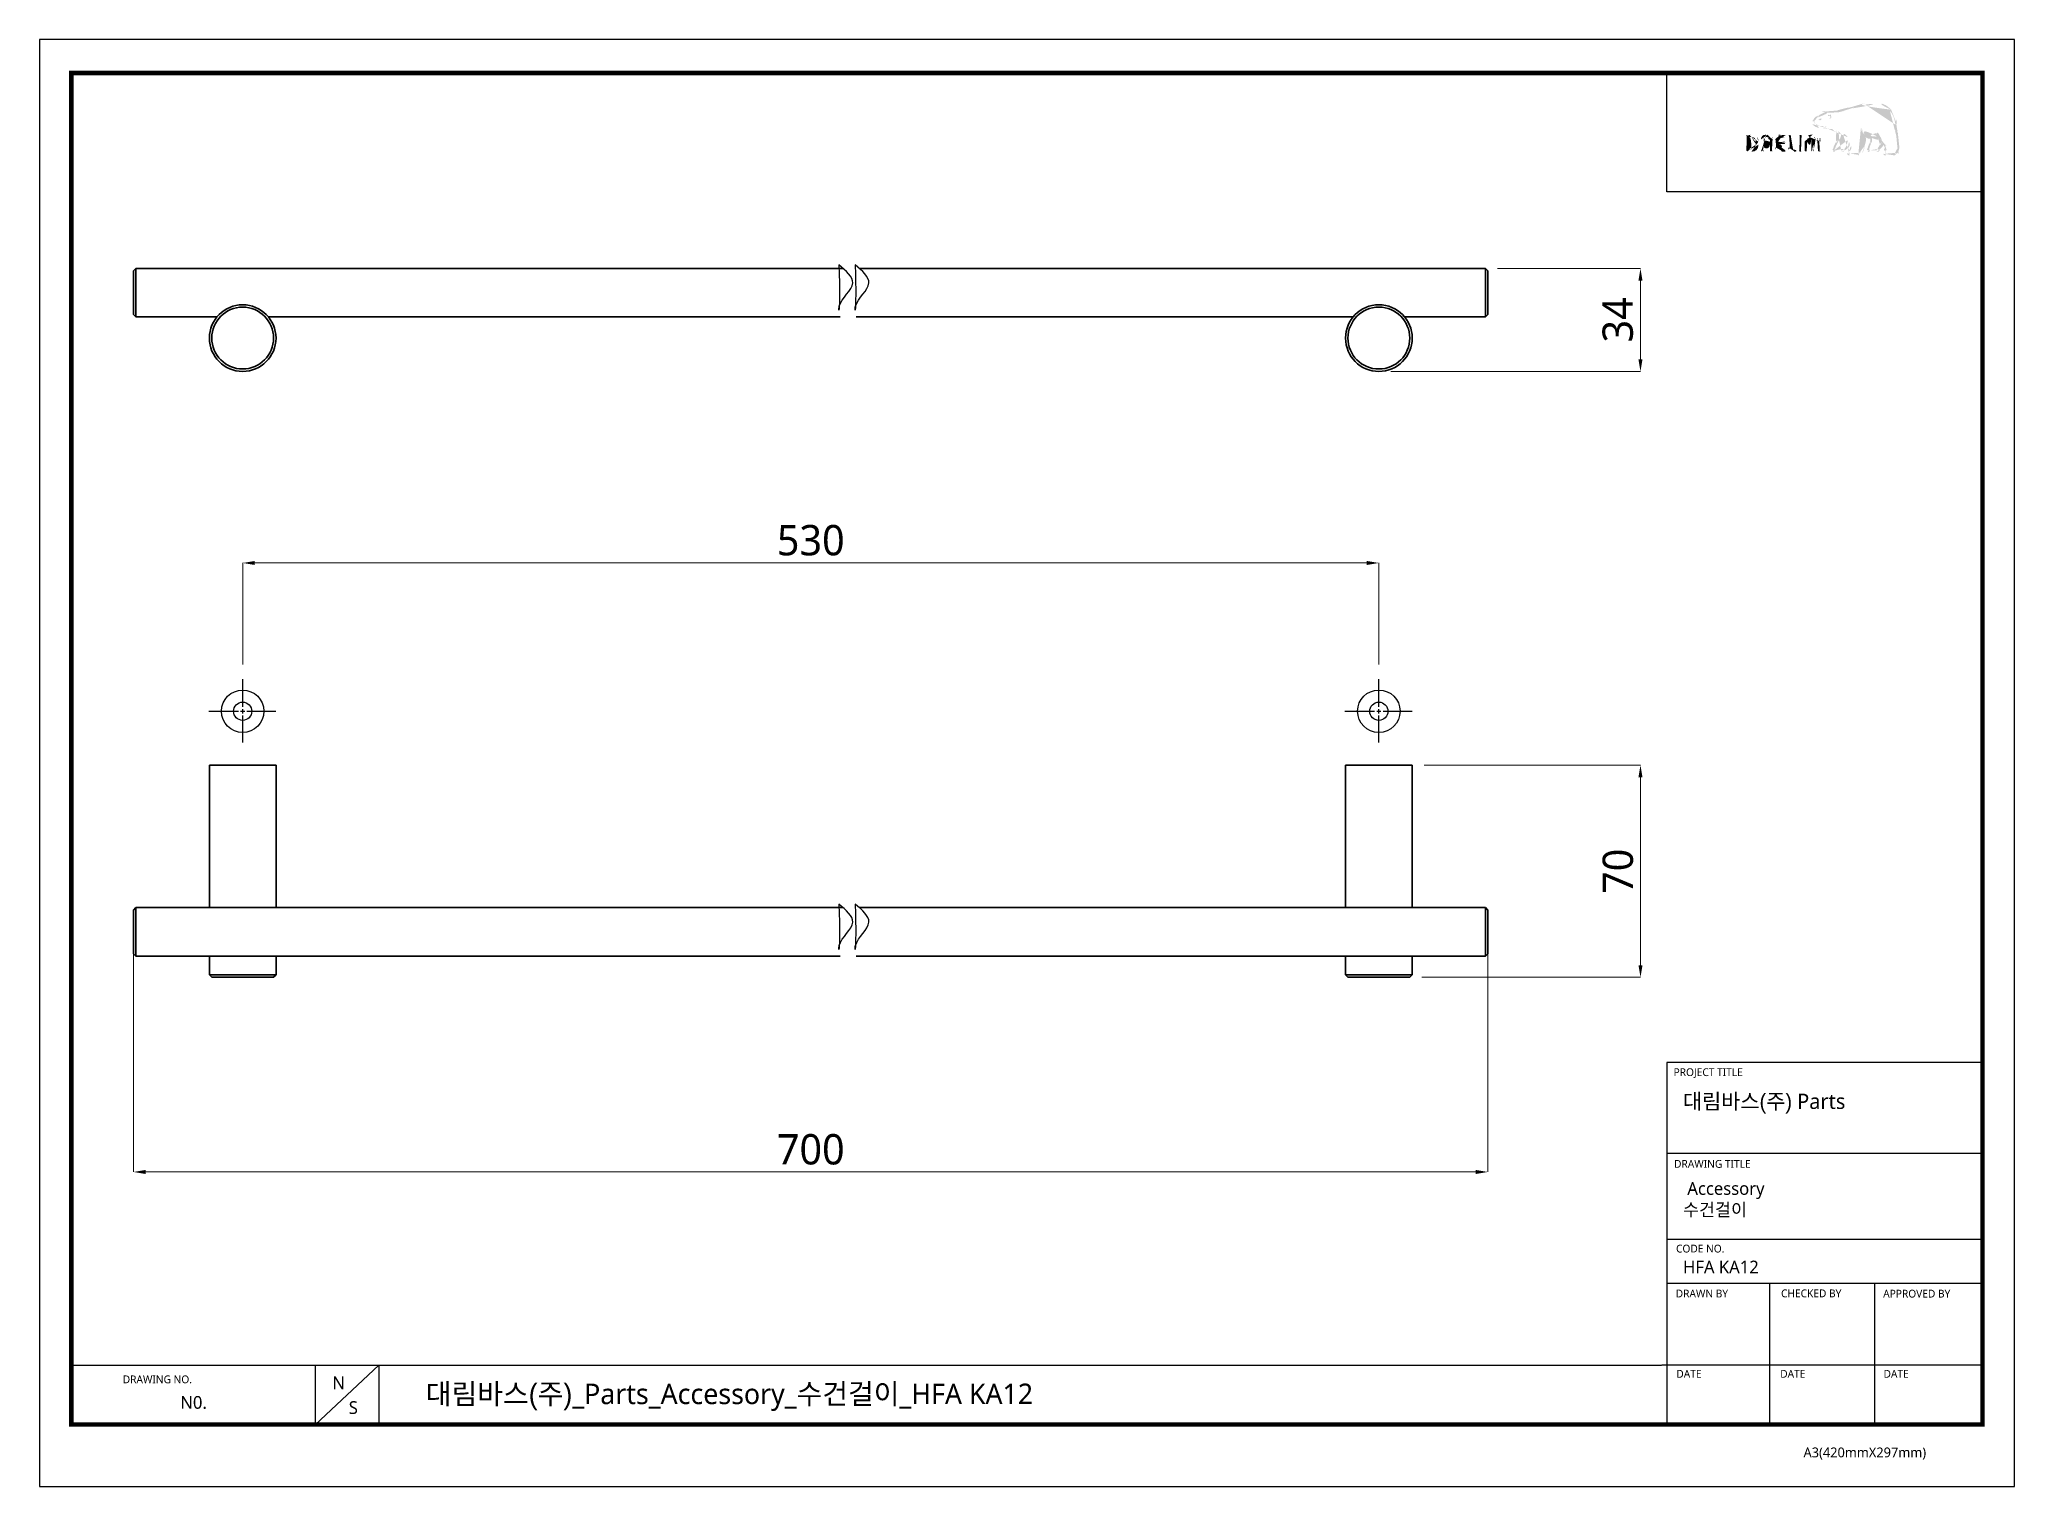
# Model space of a CAD drawing. Extents: x 16296681342 to 16296681993, y -37409618660 to -37409618183.
import ezdxf

# ---------------------------------------------------------------- set-up
doc = ezdxf.new("R2010")
doc.units = 0
doc.header["$LTSCALE"] = 10
doc.header["$MEASUREMENT"] = 0
doc.header["$PDMODE"] = 3
doc.header["$PDSIZE"] = -10
doc.linetypes.add('CENTER2', pattern=[28.575, 19.05, -3.175, 3.175, -3.175])
doc.layers.get('0').update_dxf_attribs({"linetype": 'CONTINUOUS'})
doc.layers.get('DEFPOINTS').update_dxf_attribs({"linetype": 'CONTINUOUS'})
doc.layers.add('1', color=7, linetype='CONTINUOUS')
doc.layers.add('BODY', color=7, linetype='CONTINUOUS')
doc.styles.add('Daelim Dimension', font='NanumGothic.ttf')
doc.dimstyles.new('DEFAULT', dxfattribs={"dimscale": 2, "dimtxt": 2, "dimasz": 2, "dimexe": 0, "dimexo": 2, "dimgap": 1, "dimtad": 1, "dimdec": 1, "dimzin": 9, "dimdsep": 46, "dimtxsty": 'Daelim Dimension', "dimcen": 0.5, "dimclrd": 252, "dimclre": 252, "dimclrt": 3, "dimadec": 1, "dimazin": 0, "dimtfac": 1, "dimtdec": 1, "dimtix": 1, "dimtmove": 0, "dimatfit": 3, "dimfxl": 0, "dimtolj": 1, "dimtzin": 1, "dimlwd": 9, "dimlwe": 9, "dimarcsym": 0})

msp = doc.modelspace()

# ---------------------------------------------------------------- texts
at = {"color": 5, "ltscale": 40, "style": 'Daelim Dimension'}
for s, height, p in [('PROJECT TITLE', 2.56901127, (16296681881.0672, -37409618524.854477)), ('DRAWING TITLE', 2.56901127, (16296681881.231899, -37409618555.09037)), ('CODE NO.', 2.5690113, (16296681881.876141, -37409618583.012352)), ('DRAWN BY', 2.5690113, (16296681881.7754, -37409618597.820747)), ('CHECKED BY', 2.5690113, (16296681916.485571, -37409618597.775177)), ('APPROVED BY', 2.56901127, (16296681950.14896, -37409618597.85817)), ('DRAWING NO.', 2.56901127, (16296681369.88052, -37409618626.119087)), ('DATE', 2.5690113, (16296681881.976061, -37409618624.298737)), ('DATE', 2.5690113, (16296681916.212391, -37409618624.298737)), ('DATE', 2.5690113, (16296681950.267099, -37409618624.298737)), ('A3(420mmX297mm)', 3.24237133, (16296681923.892679, -37409618650.542282))]:
    msp.add_text(s, height=height, dxfattribs=at).set_placement(p)
at = {"attachment_point": 1, "style": 'Daelim Dimension'}
for s, insert, char_height, width in [('{\\fGulim|b0|i0|c129|p50;대림바스(주)} Parts', (16296681884.12291, -37409618530.656311), 5.03600079, 80.93992813), (' Accessory\\P수건걸이', (16296681884.167339, -37409618559.802757), 4.2041236, 70.7511006), ('HFA KA12', (16296681884.167339, -37409618585.69416), 4.2041236, 70.7511006), ('N', (16296681438.968491, -37409618623.862106), 4.204124, 5.86731056), ('N0.', (16296681388.850901, -37409618630.320839), 4.2041236, 26.37394471), ('S', (16296681444.37464, -37409618632.039627), 4.204124, 5.86731056)]:
    msp.add_mtext(s, dxfattribs=dict(at, insert=insert, char_height=char_height, width=width))
at = {"color": 2, "insert": (16296681469.779881, -37409618626.230522), "char_height": 6.75662715, "width": 260.66283526, "attachment_point": 1, "style": 'Daelim Dimension'}
msp.add_mtext('{\\fGulim|b0|i0|c129|p50;대림바스(주)}_Parts_Accessory_{\\fGulim|b0|i0|c129|p50;수건걸이}_HFA KA12', dxfattribs=at)

# ---------------------------------------------------------------- blocks, each defined once
blk = doc.blocks.new('*D116')
at = {"layer": 'BODY', "color": 5, "lineweight": 9, "ltscale": 0.7}
for p, q in [((16296681373.44829, -37409618481.318192), (16296681373.44829, -37409618556.46431)), ((16296681819.874649, -37409618481.318192), (16296681819.874649, -37409618556.46431)), ((16296681377.44829, -37409618556.46431), (16296681815.874649, -37409618556.46431))]:
    blk.add_line(p, q, dxfattribs=at)
at = {"layer": 'BODY', "color": 5, "ltscale": 0.7}
for points in [[(16296681377.44829, -37409618555.797653), (16296681377.44829, -37409618557.130966), (16296681373.44829, -37409618556.46431)], [(16296681815.874649, -37409618555.797653), (16296681815.874649, -37409618557.130966), (16296681819.874649, -37409618556.46431)]]:
    blk.add_solid(points, dxfattribs=at)
at = {"layer": 'DEFPOINTS', "color": 0, "ltscale": 0.7}
for p in [(16296681373.44829, -37409618477.318192), (16296681819.874649, -37409618477.318192), (16296681819.874649, -37409618556.46431)]:
    blk.add_point(p, dxfattribs=at)
at = {"layer": 'BODY', "color": 7, "lineweight": 5, "ltscale": 0.7, "insert": (16296681596.66147, -37409618549.056587), "char_height": 10, "attachment_point": 5, "style": 'Daelim Dimension'}
blk.add_mtext('\\A1;700', dxfattribs=at)
blk = doc.blocks.new('*U118')
at = {"color": 0, "linetype": 'CENTER2'}
for p, q in [((0, 1.4), (0, 10.61)), ((-11.18, 0), (-1.4, 0)), ((1.4, 0), (10.94, 0)), ((0, -10.25), (0, -1.4))]:
    blk.add_line(p, q, dxfattribs=at)
at = {"color": 0, "linetype": 'Continuous'}
for p, q in [((-0.7, 0), (0.7, 0)), ((0, -0.7), (0, 0.7))]:
    blk.add_line(p, q, dxfattribs=at)
blk = doc.blocks.new('*U124')
at = {"color": 0, "linetype": 'CENTER2'}
for p, q in [((0, 1.4), (0, 10.61)), ((-11.18, 0), (-1.4, 0)), ((1.4, 0), (10.94, 0)), ((0, -10.25), (0, -1.4))]:
    blk.add_line(p, q, dxfattribs=at)
at = {"color": 0, "linetype": 'Continuous'}
for p, q in [((-0.7, 0), (0.7, 0)), ((0, -0.7), (0, 0.7))]:
    blk.add_line(p, q, dxfattribs=at)
blk = doc.blocks.new('*D127')
at = {"layer": 'BODY', "color": 5, "lineweight": 9, "ltscale": 0.7}
for p, q in [((16296681409.40794, -37409618389.219116), (16296681409.40794, -37409618355.712791)), ((16296681413.40794, -37409618355.712791), (16296681779.915001, -37409618355.712791)), ((16296681783.915001, -37409618389.219116), (16296681783.915001, -37409618355.712791))]:
    blk.add_line(p, q, dxfattribs=at)
at = {"layer": 'BODY', "color": 5, "ltscale": 0.7}
for points in [[(16296681413.40794, -37409618355.046127), (16296681413.40794, -37409618356.379463), (16296681409.40794, -37409618355.712791)], [(16296681779.915001, -37409618355.046127), (16296681779.915001, -37409618356.379463), (16296681783.915001, -37409618355.712791)]]:
    blk.add_solid(points, dxfattribs=at)
at = {"layer": 'DEFPOINTS', "color": 0, "ltscale": 0.7}
for p in [(16296681783.915001, -37409618355.712791), (16296681409.40794, -37409618393.219116), (16296681783.915001, -37409618393.219116)]:
    blk.add_point(p, dxfattribs=at)
at = {"layer": 'BODY', "color": 7, "lineweight": 5, "ltscale": 0.7, "insert": (16296681596.66147, -37409618348.262154), "char_height": 10, "attachment_point": 5, "style": 'Daelim Dimension'}
blk.add_mtext('\\A1;530', dxfattribs=at)
blk = doc.blocks.new('*D158')
at = {"layer": 'BODY', "color": 5, "lineweight": 9, "ltscale": 0.7}
for p, q in [((16296681823.075609, -37409618258.601952), (16296681870.154261, -37409618258.601952)), ((16296681870.154261, -37409618262.601952), (16296681870.154261, -37409618288.563843)), ((16296681787.91506, -37409618292.563843), (16296681870.154261, -37409618292.563843))]:
    blk.add_line(p, q, dxfattribs=at)
at = {"layer": 'BODY', "color": 5, "ltscale": 0.7}
for points in [[(16296681869.487591, -37409618262.601952), (16296681870.820921, -37409618262.601952), (16296681870.154261, -37409618258.601952)], [(16296681869.487591, -37409618288.563843), (16296681870.820921, -37409618288.563843), (16296681870.154261, -37409618292.563843)]]:
    blk.add_solid(points, dxfattribs=at)
at = {"layer": 'DEFPOINTS', "color": 0, "ltscale": 0.7}
for p in [(16296681819.075609, -37409618258.601952), (16296681783.91506, -37409618292.563843), (16296681870.154261, -37409618292.563843)]:
    blk.add_point(p, dxfattribs=at)
at = {"layer": 'BODY', "color": 7, "lineweight": 5, "ltscale": 0.7, "insert": (16296681862.7036, -37409618275.582893), "char_height": 10, "attachment_point": 5, "rotation": 90, "style": 'Daelim Dimension'}
blk.add_mtext('\\A1;34', dxfattribs=at)
blk = doc.blocks.new('*D159')
at = {"layer": 'BODY', "color": 5, "lineweight": 9, "ltscale": 0.7}
for p, q in [((16296681798.902679, -37409618422.379852), (16296681870.15428, -37409618422.379852)), ((16296681870.15428, -37409618426.379852), (16296681870.15428, -37409618488.301376)), ((16296681798.103571, -37409618492.301376), (16296681870.15428, -37409618492.301376))]:
    blk.add_line(p, q, dxfattribs=at)
at = {"layer": 'BODY', "color": 5, "ltscale": 0.7}
for points in [[(16296681869.487619, -37409618426.379852), (16296681870.82095, -37409618426.379852), (16296681870.15428, -37409618422.379852)], [(16296681869.487619, -37409618488.301376), (16296681870.82095, -37409618488.301376), (16296681870.15428, -37409618492.301376)]]:
    blk.add_solid(points, dxfattribs=at)
at = {"layer": 'DEFPOINTS', "color": 0, "ltscale": 0.7}
for p in [(16296681794.902679, -37409618422.379852), (16296681794.103571, -37409618492.301376), (16296681870.15428, -37409618492.301376)]:
    blk.add_point(p, dxfattribs=at)
at = {"layer": 'BODY', "color": 7, "lineweight": 5, "ltscale": 0.7, "insert": (16296681862.74654, -37409618457.340607), "char_height": 10, "attachment_point": 5, "rotation": 90, "style": 'Daelim Dimension'}
blk.add_mtext('\\A1;70', dxfattribs=at)

# ---------------------------------------------------------------- dimensions: what is measured, and where the dimension line sits
at = {"layer": 'BODY', "lineweight": 5, "ltscale": 0.7}
for base, p1, p2, override, picture, middle in [((16296681870.154261, -37409618292.563843), (16296681819.0756, -37409618258.601936), (16296681783.915051, -37409618292.563828), {"dimtxt": 5, "dimclrd": 5, "dimclre": 5, "dimclrt": 7}, '*D158', (16296681862.7036, -37409618275.582893)), ((16296681870.15428, -37409618492.301376), (16296681794.90267, -37409618422.379837), (16296681794.103571, -37409618492.301369), {"dimtxt": 5, "dimdec": 0, "dimclrd": 5, "dimclre": 5, "dimclrt": 7}, '*D159', (16296681862.74654, -37409618457.340607))]:
    dim = msp.add_linear_dim(base=base, p1=p1, p2=p2, angle=90, dimstyle='DEFAULT', override=override, dxfattribs=at)
    dim.commit()
    dim.dimension.update_dxf_attribs({"geometry": picture, "text_midpoint": middle})
for base, p1, p2, text, picture, middle in [((16296681783.915001, -37409618355.712791), (16296681409.40794, -37409618393.219116), (16296681783.915001, -37409618393.219116), '530', '*D127', (16296681596.66147, -37409618348.262154)), ((16296681819.874649, -37409618556.46431), (16296681373.44829, -37409618477.318192), (16296681819.874649, -37409618477.318192), '700', '*D116', (16296681596.66147, -37409618549.056587))]:
    dim = msp.add_linear_dim(base=base, p1=p1, p2=p2, text=text, dimstyle='DEFAULT', override={"dimtxt": 5, "dimclrd": 5, "dimclre": 5, "dimclrt": 7}, dxfattribs=at)
    dim.commit()
    dim.dimension.update_dxf_attribs({"geometry": picture, "text_midpoint": middle})

# ---------------------------------------------------------------- hatches: boundary and pattern name
h = msp.add_hatch(color=5)
edge = h.paths.add_edge_path()
edge.add_spline(control_points=[(16296681952.785709, -37409618206.295441), (16296681950.448481, -37409618203.674767), (16296681946.808861, -37409618203.64798), (16296681944.16239, -37409618204.084106)], knot_values=[4, 4, 4, 4, 5, 5, 5, 5], degree=3, periodic=0)
edge.add_spline(control_points=[(16296681944.16239, -37409618204.084106), (16296681942.5527, -37409618204.350754), (16296681940.992571, -37409618204.884003), (16296681939.487949, -37409618205.393463)], knot_values=[5, 5, 5, 5, 6, 6, 6, 6], degree=3, periodic=0)
edge.add_spline(control_points=[(16296681939.487949, -37409618205.393463), (16296681938.23708, -37409618205.823624), (16296681936.93268, -37409618206.268677), (16296681935.630251, -37409618206.552147)], knot_values=[6, 6, 6, 6, 7, 7, 7, 7], degree=3, periodic=0)
edge.add_spline(control_points=[(16296681935.630251, -37409618206.552147), (16296681934.728279, -37409618206.742462), (16296681933.588421, -37409618206.747398), (16296681932.587311, -37409618206.752373)], knot_values=[7, 7, 7, 7, 8, 8, 8, 8], degree=3, periodic=0)
edge.add_spline(control_points=[(16296681932.587311, -37409618206.752373), (16296681932.587299, -37409618206.752373), (16296681931.629829, -37409618206.768227), (16296681931.629829, -37409618206.768227)], knot_values=[8.00001, 8.00001, 8.00001, 8.00001, 9, 9, 9, 9], degree=3, periodic=0)
edge.add_spline(control_points=[(16296681931.629829, -37409618206.768227), (16296681929.74658, -37409618206.813858), (16296681928.458031, -37409618207.465042), (16296681927.81772, -37409618208.703018)], knot_values=[9, 9, 9, 9, 10, 10, 10, 10], degree=3, periodic=0)
edge.add_spline(control_points=[(16296681927.81772, -37409618208.703018), (16296681927.81772, -37409618208.703018), (16296681927.786011, -37409618208.757538), (16296681927.786011, -37409618208.757538)], knot_values=[10.00001, 10.00001, 10.00001, 10.00001, 11, 11, 11, 11], degree=3, periodic=0)
edge.add_spline(control_points=[(16296681927.786011, -37409618208.757538), (16296681927.68095, -37409618208.936951), (16296681927.542179, -37409618209.093536), (16296681927.377649, -37409618209.246201)], knot_values=[11, 11, 11, 11, 12, 12, 12, 12], degree=3, periodic=0)
edge.add_spline(control_points=[(16296681927.377649, -37409618209.246201), (16296681927.205179, -37409618209.416687), (16296681927.02874, -37409618209.591133), (16296681926.90584, -37409618209.814148)], knot_values=[12, 12, 12, 12, 13, 13, 13, 13], degree=3, periodic=0)
edge.add_spline(control_points=[(16296681926.90584, -37409618209.814148), (16296681926.66201, -37409618210.237373), (16296681926.6402, -37409618210.666573), (16296681926.844391, -37409618211.058121)], knot_values=[13, 13, 13, 13, 14, 14, 14, 14], degree=3, periodic=0)
edge.add_spline(control_points=[(16296681926.844391, -37409618211.058121), (16296681927.2488, -37409618211.815369), (16296681928.386669, -37409618212.219757), (16296681929.06662, -37409618212.270317), (16296681929.06662, -37409618212.270317), (16296681930.07962, -37409618212.331757), (16296681930.07962, -37409618212.331757)], knot_values=[14, 14, 14, 14, 15, 15, 15, 16, 16, 16, 16], degree=3, periodic=0)
edge.add_spline(control_points=[(16296681930.07962, -37409618212.331757), (16296681931.15407, -37409618212.396202), (16296681932.49612, -37409618212.472504), (16296681933.291059, -37409618212.61525)], knot_values=[16, 16, 16, 16, 17, 17, 17, 17], degree=3, periodic=0)
edge.add_spline(control_points=[(16296681933.291059, -37409618212.61525), (16296681933.79656, -37409618212.705429), (16296681934.282249, -37409618212.862038), (16296681934.734221, -37409618213.067207)], knot_values=[17, 17, 17, 17, 18, 18, 18, 18], degree=3, periodic=0)
edge.add_spline(control_points=[(16296681934.734221, -37409618213.067207), (16296681934.758011, -37409618213.116814), (16296681935.158449, -37409618214.587723), (16296681935.07321, -37409618216.210289)], knot_values=[18, 18, 18, 18, 19, 19, 19, 19], degree=3, periodic=0)
edge.add_spline(control_points=[(16296681935.07321, -37409618216.210289), (16296681935.00581, -37409618217.690117), (16296681934.34964, -37409618218.202553), (16296681933.88776, -37409618218.580223)], knot_values=[19, 19, 19, 19, 20, 20, 20, 20], degree=3, periodic=0)
edge.add_spline(control_points=[(16296681933.88776, -37409618218.580223), (16296681933.881809, -37409618218.587143), (16296681933.42585, -37409618218.940018), (16296681933.39612, -37409618219.380096)], knot_values=[20, 20, 20, 20, 21, 21, 21, 21], degree=3, periodic=0)
edge.add_spline(control_points=[(16296681933.39612, -37409618219.380096), (16296681933.37233, -37409618219.615997), (16296681933.43577, -37409618219.830101), (16296681933.578501, -37409618219.977783)], knot_values=[21, 21, 21, 21, 22, 22, 22, 22], degree=3, periodic=0)
edge.add_spline(control_points=[(16296681933.578501, -37409618219.977783), (16296681933.735109, -37409618220.149246), (16296681933.967039, -37409618220.22953), (16296681934.272329, -37409618220.22953), (16296681934.272329, -37409618220.22953), (16296681936.314171, -37409618220.22953), (16296681936.314171, -37409618220.22953)], knot_values=[22, 22, 22, 22, 23, 23, 23, 24, 24, 24, 24], degree=3, periodic=0)
edge.add_spline(control_points=[(16296681936.314171, -37409618220.22953), (16296681937.989281, -37409618220.22953), (16296681938.698971, -37409618218.273933), (16296681938.875401, -37409618216.908073)], knot_values=[24, 24, 24, 24, 25, 25, 25, 25], degree=3, periodic=0)
edge.add_spline(control_points=[(16296681938.875401, -37409618216.908073), (16296681939.370991, -37409618217.886398), (16296681939.359091, -37409618218.991547), (16296681938.73069, -37409618219.69133)], knot_values=[25, 25, 25, 25, 26, 26, 26, 26], degree=3, periodic=0)
edge.add_spline(control_points=[(16296681938.73069, -37409618219.69133), (16296681938.730671, -37409618219.69133), (16296681938.185539, -37409618220.196831), (16296681938.24699, -37409618220.681511)], knot_values=[26.00001, 26.00001, 26.00001, 26.00001, 27, 27, 27, 27], degree=3, periodic=0)
edge.add_spline(control_points=[(16296681938.24699, -37409618220.681511), (16296681938.298531, -37409618221.192978), (16296681938.722759, -37409618221.396156), (16296681939.06571, -37409618221.396156), (16296681939.06571, -37409618221.396156), (16296681941.97781, -37409618221.396156), (16296681941.97781, -37409618221.396156)], knot_values=[27, 27, 27, 27, 28, 28, 28, 29, 29, 29, 29], degree=3, periodic=0)
edge.add_spline(control_points=[(16296681941.97781, -37409618221.396156), (16296681942.49124, -37409618221.396156), (16296681942.899611, -37409618221.162239), (16296681943.1712, -37409618220.717194)], knot_values=[29, 29, 29, 29, 30, 30, 30, 30], degree=3, periodic=0)
edge.add_spline(control_points=[(16296681943.1712, -37409618220.717194), (16296681944.36063, -37409618218.759628), (16296681944.42009, -37409618216.829773), (16296681944.16239, -37409618215.32811)], knot_values=[30, 30, 30, 30, 31, 31, 31, 31], degree=3, periodic=0)
edge.add_spline(control_points=[(16296681944.16239, -37409618215.32811), (16296681944.515249, -37409618215.399483), (16296681945.109961, -37409618215.508499), (16296681945.833521, -37409618215.586807)], knot_values=[31, 31, 31, 31, 32, 32, 32, 32], degree=3, periodic=0)
edge.add_spline(control_points=[(16296681945.833521, -37409618215.586807), (16296681945.87912, -37409618215.793983), (16296681945.9604, -37409618216.248962), (16296681945.9604, -37409618216.248962)], knot_values=[32, 32, 32, 32, 33, 33, 33, 33], degree=3, periodic=0)
edge.add_spline(control_points=[(16296681945.9604, -37409618216.248962), (16296681945.97625, -37409618216.424377), (16296681945.97625, -37409618216.580002), (16296681945.97625, -37409618216.726707)], knot_values=[33, 33, 33, 33, 34, 34, 34, 34], degree=3, periodic=0)
edge.add_spline(control_points=[(16296681945.97625, -37409618216.726707), (16296681945.97625, -37409618217.855659), (16296681945.4767, -37409618218.3433), (16296681945.1952, -37409618218.618874)], knot_values=[34, 34, 34, 34, 35, 35, 35, 35], degree=3, periodic=0)
edge.add_spline(control_points=[(16296681945.1952, -37409618218.618874), (16296681945.18528, -37409618218.620827), (16296681944.804661, -37409618219.008392), (16296681944.761061, -37409618219.334511)], knot_values=[35, 35, 35, 35, 36, 36, 36, 36], degree=3, periodic=0)
edge.add_spline(control_points=[(16296681944.761061, -37409618219.334511), (16296681944.761061, -37409618219.334511), (16296681944.67979, -37409618219.672508), (16296681944.971201, -37409618219.969849)], knot_values=[36.00001, 36.00001, 36.00001, 36.00001, 37, 37, 37, 37], degree=3, periodic=0)
edge.add_spline(control_points=[(16296681944.971201, -37409618219.969849), (16296681945.133739, -37409618220.139328), (16296681945.39344, -37409618220.22953), (16296681945.736389, -37409618220.22953), (16296681945.736389, -37409618220.22953), (16296681947.99432, -37409618220.22953), (16296681947.99432, -37409618220.22953)], knot_values=[37, 37, 37, 37, 38, 38, 38, 39, 39, 39, 39], degree=3, periodic=0)
edge.add_spline(control_points=[(16296681947.99432, -37409618220.22953), (16296681949.439461, -37409618220.22953), (16296681949.883499, -37409618218.444397), (16296681950.026239, -37409618217.52655)], knot_values=[39, 39, 39, 39, 40, 40, 40, 40], degree=3, periodic=0)
edge.add_spline(control_points=[(16296681950.026239, -37409618217.52655), (16296681950.285931, -37409618217.852669), (16296681950.577339, -37409618218.243187), (16296681950.753771, -37409618218.618874)], knot_values=[40, 40, 40, 40, 41, 41, 41, 41], degree=3, periodic=0)
edge.add_spline(control_points=[(16296681950.753771, -37409618218.618874), (16296681950.872709, -37409618218.872566), (16296681950.89253, -37409618219.15609), (16296681950.80135, -37409618219.422722)], knot_values=[41, 41, 41, 41, 42, 42, 42, 42], degree=3, periodic=0)
edge.add_spline(control_points=[(16296681950.80135, -37409618219.422722), (16296681950.65465, -37409618219.901443), (16296681950.04805, -37409618220.244423), (16296681950.172951, -37409618220.819298)], knot_values=[42, 42, 42, 42, 43, 43, 43, 43], degree=3, periodic=0)
edge.add_spline(control_points=[(16296681950.172951, -37409618220.819298), (16296681950.278009, -37409618221.26236), (16296681950.648701, -37409618221.396156), (16296681951.033291, -37409618221.396156), (16296681951.033291, -37409618221.396156), (16296681953.93152, -37409618221.396156), (16296681953.93152, -37409618221.396156)], knot_values=[43, 43, 43, 43, 44, 44, 44, 45, 45, 45, 45], degree=3, periodic=0)
edge.add_spline(control_points=[(16296681953.93152, -37409618221.396156), (16296681953.955311, -37409618221.396156), (16296681954.536131, -37409618221.403107), (16296681955.00001, -37409618220.907509)], knot_values=[45, 45, 45, 45, 46, 46, 46, 46], degree=3, periodic=0)
edge.add_spline(control_points=[(16296681955.00001, -37409618220.907509), (16296681955.436131, -37409618220.438667), (16296681955.60265, -37409618219.741867), (16296681955.50354, -37409618218.770508)], knot_values=[46, 46, 46, 46, 47, 47, 47, 47], degree=3, periodic=0)
edge.add_spline(control_points=[(16296681955.50354, -37409618218.770508), (16296681955.50354, -37409618218.770508), (16296681955.06543, -37409618214.977219), (16296681955.06543, -37409618214.977219)], knot_values=[0, 0, 0, 0, 1, 1, 1, 1], degree=3, periodic=0)
edge.add_spline(control_points=[(16296681955.06543, -37409618214.977219), (16296681954.90486, -37409618213.876038), (16296681954.879089, -37409618213.283287), (16296681954.85133, -37409618212.698486), (16296681954.85133, -37409618212.698486), (16296681954.746269, -37409618211.201797), (16296681954.746269, -37409618211.201797)], knot_values=[1, 1, 1, 1, 2, 2, 2, 3, 3, 3, 3], degree=3, periodic=0)
edge.add_spline(control_points=[(16296681954.746269, -37409618211.201797), (16296681954.52622, -37409618209.157997), (16296681953.862129, -37409618207.505676), (16296681952.785709, -37409618206.295441)], knot_values=[3, 3, 3, 3, 4, 4, 4, 4], degree=3, periodic=0)
edge = h.paths.add_edge_path(flags=16)
edge.add_spline(control_points=[(16296681935.74921, -37409618207.092361), (16296681937.089279, -37409618206.80394), (16296681938.403589, -37409618206.353897), (16296681939.67033, -37409618205.921791)], knot_values=[31, 31, 31, 31, 32, 32, 32, 32], degree=3, periodic=0)
edge.add_spline(control_points=[(16296681939.67033, -37409618205.921791), (16296681941.149179, -37409618205.414284), (16296681942.6875, -37409618204.890938), (16296681944.25754, -37409618204.627258)], knot_values=[32, 32, 32, 32, 33, 33, 33, 33], degree=3, periodic=0)
edge.add_spline(control_points=[(16296681944.25754, -37409618204.627258), (16296681946.76523, -37409618204.21492), (16296681950.202669, -37409618204.238724), (16296681952.361469, -37409618206.664146)], knot_values=[33, 33, 33, 33, 34, 34, 34, 34], degree=3, periodic=0)
edge.add_spline(control_points=[(16296681952.361469, -37409618206.664146), (16296681953.362579, -37409618207.787163), (16296681953.98107, -37409618209.335403), (16296681954.18922, -37409618211.260307), (16296681954.18922, -37409618211.260307), (16296681954.294279, -37409618212.725258), (16296681954.294279, -37409618212.725258)], knot_values=[34, 34, 34, 34, 35, 35, 35, 36, 36, 36, 36], degree=3, periodic=0)
edge.add_spline(control_points=[(16296681954.294279, -37409618212.725258), (16296681954.322041, -37409618213.316994), (16296681954.35574, -37409618213.928543), (16296681954.51235, -37409618215.05162), (16296681954.51235, -37409618215.05162), (16296681954.94648, -37409618218.832962), (16296681954.94648, -37409618218.832962)], knot_values=[36, 36, 36, 36, 37, 37, 37, 38, 38, 38, 38], degree=3, periodic=0)
edge.add_spline(control_points=[(16296681954.94648, -37409618218.832962), (16296681955.02182, -37409618219.617981), (16296681954.898911, -37409618220.179993), (16296681954.599581, -37409618220.519958)], knot_values=[38, 38, 38, 38, 39, 39, 39, 39], degree=3, periodic=0)
edge.add_spline(control_points=[(16296681954.599581, -37409618220.519958), (16296681954.314119, -37409618220.839104), (16296681953.955311, -37409618220.843086), (16296681953.93152, -37409618220.843086), (16296681953.93152, -37409618220.843086), (16296681951.08284, -37409618220.843086), (16296681951.08284, -37409618220.843086)], knot_values=[0, 0, 0, 0, 1, 1, 1, 2, 2, 2, 2], degree=3, periodic=0)
edge.add_spline(control_points=[(16296681951.08284, -37409618220.843086), (16296681950.90641, -37409618220.843086), (16296681950.77162, -37409618220.767754), (16296681950.77162, -37409618220.56356)], knot_values=[2, 2, 2, 2, 3, 3, 3, 3], degree=3, periodic=0)
edge.add_spline(control_points=[(16296681950.77162, -37409618220.56356), (16296681950.77162, -37409618220.265213), (16296681951.152229, -37409618220.020401), (16296681951.296949, -37409618219.636787)], knot_values=[3, 3, 3, 3, 4, 4, 4, 4], degree=3, periodic=0)
edge.add_spline(control_points=[(16296681951.296949, -37409618219.636787), (16296681951.45752, -37409618219.225471), (16296681951.439671, -37409618218.777428), (16296681951.257299, -37409618218.378998)], knot_values=[4, 4, 4, 4, 5, 5, 5, 5], degree=3, periodic=0)
edge.add_spline(control_points=[(16296681951.257299, -37409618218.378998), (16296681950.91633, -37409618217.664337), (16296681950.41082, -37409618217.098373), (16296681949.925131, -37409618216.551239)], knot_values=[5, 5, 5, 5, 6, 6, 6, 6], degree=3, periodic=0)
edge.add_spline(control_points=[(16296681949.925131, -37409618216.551239), (16296681949.23131, -37409618215.775146), (16296681948.49189, -37409618215.029762), (16296681948.444309, -37409618213.962273)], knot_values=[6, 6, 6, 6, 7, 7, 7, 7], degree=3, periodic=0)
edge.add_spline(control_points=[(16296681948.444309, -37409618213.962273), (16296681948.430429, -37409618213.809647), (16296681948.365009, -37409618213.659927), (16296681948.20841, -37409618213.664932)], knot_values=[7, 7, 7, 7, 8, 8, 8, 8], degree=3, periodic=0)
edge.add_spline(control_points=[(16296681948.20841, -37409618213.664932), (16296681948.059731, -37409618213.671837), (16296681947.95467, -37409618213.809647), (16296681947.960609, -37409618214.006866)], knot_values=[8, 8, 8, 8, 9, 9, 9, 9], degree=3, periodic=0)
edge.add_spline(control_points=[(16296681947.960609, -37409618214.006866), (16296681947.99432, -37409618214.414238), (16296681948.10136, -37409618214.784943), (16296681948.24012, -37409618215.120949)], knot_values=[9, 9, 9, 9, 10, 10, 10, 10], degree=3, periodic=0)
edge.add_spline(control_points=[(16296681948.24012, -37409618215.120949), (16296681946.364799, -37409618215.202217), (16296681944.48155, -37409618214.830544), (16296681944.02957, -37409618214.737381)], knot_values=[10, 10, 10, 10, 11, 11, 11, 11], degree=3, periodic=0)
edge.add_spline(control_points=[(16296681944.02957, -37409618214.737381), (16296681943.700491, -37409618213.393303), (16296681943.1593, -37409618212.524063), (16296681943.15336, -37409618212.505241)], knot_values=[11, 11, 11, 11, 12, 12, 12, 12], degree=3, periodic=0)
edge.add_spline(control_points=[(16296681943.15336, -37409618212.505241), (16296681943.068119, -37409618212.369453), (16296681942.925381, -37409618212.324837), (16296681942.82032, -37409618212.389252)], knot_values=[12, 12, 12, 12, 13, 13, 13, 13], degree=3, periodic=0)
edge.add_spline(control_points=[(16296681942.82032, -37409618212.389252), (16296681942.709311, -37409618212.455658), (16296681942.6875, -37409618212.61525), (16296681942.76878, -37409618212.746094)], knot_values=[13, 13, 13, 13, 14, 14, 14, 14], degree=3, periodic=0)
edge.add_spline(control_points=[(16296681942.76878, -37409618212.746094), (16296681942.790581, -37409618212.784729), (16296681945.02273, -37409618216.580002), (16296681942.695431, -37409618220.436691)], knot_values=[14, 14, 14, 14, 15, 15, 15, 15], degree=3, periodic=0)
edge.add_spline(control_points=[(16296681942.695431, -37409618220.436691), (16296681942.530899, -37409618220.713226), (16296681942.29697, -37409618220.843086), (16296681941.97781, -37409618220.843086), (16296681941.97781, -37409618220.843086), (16296681939.07958, -37409618220.843086), (16296681939.07958, -37409618220.843086)], knot_values=[15, 15, 15, 15, 16, 16, 16, 17, 17, 17, 17], degree=3, periodic=0)
edge.add_spline(control_points=[(16296681939.07958, -37409618220.843086), (16296681938.960649, -37409618220.843086), (16296681938.78421, -37409618220.757843), (16296681938.78421, -37409618220.562576)], knot_values=[17, 17, 17, 17, 18, 18, 18, 18], degree=3, periodic=0)
edge.add_spline(control_points=[(16296681938.78421, -37409618220.562576), (16296681938.78421, -37409618220.360367), (16296681939.063721, -37409618220.062988), (16296681939.063721, -37409618220.062988)], knot_values=[18, 18, 18, 18, 19, 19, 19, 19], degree=3, periodic=0)
edge.add_spline(control_points=[(16296681939.063721, -37409618220.062988), (16296681940.227381, -37409618218.759628), (16296681939.640591, -37409618216.731628), (16296681938.51659, -37409618215.389572)], knot_values=[19, 19, 19, 19, 20, 20, 20, 20], degree=3, periodic=0)
edge.add_spline(control_points=[(16296681938.51659, -37409618215.389572), (16296681937.42827, -37409618214.095093), (16296681935.654039, -37409618212.467537), (16296681933.386209, -37409618212.063179)], knot_values=[20, 20, 20, 20, 21, 21, 21, 21], degree=3, periodic=0)
edge.add_spline(control_points=[(16296681933.386209, -37409618212.063179), (16296681932.56749, -37409618211.920418), (16296681931.203621, -37409618211.839127), (16296681930.107361, -37409618211.777687), (16296681930.107361, -37409618211.777687), (16296681929.10825, -37409618211.7202), (16296681929.10825, -37409618211.7202)], knot_values=[21, 21, 21, 21, 22, 22, 22, 23, 23, 23, 23], degree=3, periodic=0)
edge.add_spline(control_points=[(16296681929.10825, -37409618211.7202), (16296681928.55121, -37409618211.675613), (16296681927.633369, -37409618211.336647), (16296681927.341961, -37409618210.801353)], knot_values=[23, 23, 23, 23, 24, 24, 24, 24], degree=3, periodic=0)
edge.add_spline(control_points=[(16296681927.341961, -37409618210.801353), (16296681927.219049, -37409618210.578346), (16296681927.234909, -37409618210.344452), (16296681927.395491, -37409618210.094688)], knot_values=[24, 24, 24, 24, 25, 25, 25, 25], degree=3, periodic=0)
edge.add_spline(control_points=[(16296681927.395491, -37409618210.094688), (16296681927.48667, -37409618209.93013), (16296681927.633369, -37409618209.785423), (16296681927.78006, -37409618209.638702)], knot_values=[25, 25, 25, 25, 26, 26, 26, 26], degree=3, periodic=0)
edge.add_spline(control_points=[(16296681927.78006, -37409618209.638702), (16296681927.95253, -37409618209.457314), (16296681928.12896, -37409618209.276939), (16296681928.27169, -37409618209.032097)], knot_values=[26, 26, 26, 26, 27, 27, 27, 27], degree=3, periodic=0)
edge.add_spline(control_points=[(16296681928.27169, -37409618209.032097), (16296681928.27169, -37409618209.032097), (16296681928.3153, -37409618208.957771), (16296681928.3153, -37409618208.957771)], knot_values=[27.00001, 27.00001, 27.00001, 27.00001, 28, 28, 28, 28], degree=3, periodic=0)
edge.add_spline(control_points=[(16296681928.3153, -37409618208.957771), (16296681928.866409, -37409618207.911072), (16296681929.97455, -37409618207.365913), (16296681931.649651, -37409618207.32032)], knot_values=[28, 28, 28, 28, 29, 29, 29, 29], degree=3, periodic=0)
edge.add_spline(control_points=[(16296681931.649651, -37409618207.32032), (16296681931.64967, -37409618207.32032), (16296681932.587311, -37409618207.310417), (16296681932.587311, -37409618207.310417)], knot_values=[29.00001, 29.00001, 29.00001, 29.00001, 30, 30, 30, 30], degree=3, periodic=0)
edge.add_spline(control_points=[(16296681932.587311, -37409618207.310417), (16296681933.61022, -37409618207.303436), (16296681934.787729, -37409618207.299522), (16296681935.74921, -37409618207.092361)], knot_values=[30, 30, 30, 30, 31, 31, 31, 31], degree=3, periodic=0)
edge = h.paths.add_edge_path(flags=0)
edge.add_spline(control_points=[(16296681932.991711, -37409618207.875389), (16296681933.184, -37409618208.022087), (16296681933.31089, -37409618208.236168), (16296681933.277189, -37409618208.495903)], knot_values=[8, 8, 8, 8, 9, 9, 9, 9], degree=3, periodic=0)
edge.add_spline(control_points=[(16296681933.277189, -37409618208.495903), (16296681933.23951, -37409618208.869553), (16296681932.916389, -37409618209.269981), (16296681932.67256, -37409618209.392868)], knot_values=[7, 7, 7, 7, 8, 8, 8, 8], degree=3, periodic=0)
edge.add_spline(control_points=[(16296681932.67256, -37409618209.392868), (16296681932.587311, -37409618209.42659), (16296681932.478279, -37409618209.406769), (16296681932.44459, -37409618209.323517)], knot_values=[6, 6, 6, 6, 7, 7, 7, 7], degree=3, periodic=0)
edge.add_spline(control_points=[(16296681932.44459, -37409618209.323517), (16296681932.40296, -37409618209.240273), (16296681932.4545, -37409618209.136177), (16296681932.53578, -37409618209.086601)], knot_values=[5, 5, 5, 5, 6, 6, 6, 6], degree=3, periodic=0)
edge.add_spline(control_points=[(16296681932.53578, -37409618209.086601), (16296681932.67256, -37409618209.003357), (16296681932.87674, -37409618208.733749), (16296681932.90053, -37409618208.502808)], knot_values=[4, 4, 4, 4, 5, 5, 5, 5], degree=3, periodic=0)
edge.add_spline(control_points=[(16296681932.90053, -37409618208.502808), (16296681932.916389, -37409618208.363052), (16296681932.87674, -37409618208.251038), (16296681932.763741, -37409618208.171783)], knot_values=[3, 3, 3, 3, 4, 4, 4, 4], degree=3, periodic=0)
edge.add_spline(control_points=[(16296681932.763741, -37409618208.171783), (16296681932.464411, -37409618207.960648), (16296681932.115511, -37409618208.373917), (16296681932.07983, -37409618208.403702)], knot_values=[2, 2, 2, 2, 3, 3, 3, 3], degree=3, periodic=0)
edge.add_spline(control_points=[(16296681932.07983, -37409618208.403702), (16296681932.016399, -37409618208.475052), (16296681931.90736, -37409618208.492889), (16296681931.845909, -37409618208.434418)], knot_values=[1, 1, 1, 1, 2, 2, 2, 2], degree=3, periodic=0)
edge.add_spline(control_points=[(16296681931.845909, -37409618208.434418), (16296681931.768591, -37409618208.373917), (16296681931.78248, -37409618208.260971), (16296681931.845909, -37409618208.18663)], knot_values=[0, 0, 0, 0, 1, 1, 1, 1], degree=3, periodic=0)
edge.add_spline(control_points=[(16296681931.845909, -37409618208.18663), (16296681932.03027, -37409618207.986412), (16296681932.53578, -37409618207.561172), (16296681932.991711, -37409618207.875389)], knot_values=[9, 9, 9, 9, 10, 10, 10, 10], degree=3, periodic=0)
edge = h.paths.add_edge_path(flags=16)
edge.add_spline(control_points=[(16296681935.59656, -37409618216.236053), (16296681935.654039, -37409618215.063469), (16296681935.48159, -37409618213.988052), (16296681935.35272, -37409618213.393303), (16296681935.35272, -37409618213.393303), (16296681937.17453, -37409618214.435059), (16296681938.5047, -37409618216.305397)], knot_values=[5, 5, 5, 5, 6, 6, 6, 7, 7, 7, 7], degree=3, periodic=0)
edge.add_spline(control_points=[(16296681938.5047, -37409618216.305397), (16296681938.403589, -37409618217.098373), (16296681937.959539, -37409618219.708191), (16296681936.314171, -37409618219.708191), (16296681936.314171, -37409618219.708191), (16296681934.272329, -37409618219.708191), (16296681934.272329, -37409618219.708191)], knot_values=[0, 0, 0, 0, 1, 1, 1, 2, 2, 2, 2], degree=3, periodic=0)
edge.add_spline(control_points=[(16296681934.272329, -37409618219.708191), (16296681934.115721, -37409618219.708191), (16296681933.943251, -37409618219.582314), (16296681933.943251, -37409618219.387016)], knot_values=[2, 2, 2, 2, 3, 3, 3, 3], degree=3, periodic=0)
edge.add_spline(control_points=[(16296681933.943251, -37409618219.387016), (16296681933.943251, -37409618219.189774), (16296681934.197001, -37409618218.992523), (16296681934.220791, -37409618218.984619)], knot_values=[3, 3, 3, 3, 4, 4, 4, 4], degree=3, periodic=0)
edge.add_spline(control_points=[(16296681934.220791, -37409618218.984619), (16296681934.734221, -37409618218.576233), (16296681935.511311, -37409618217.947838), (16296681935.59656, -37409618216.236053)], knot_values=[4, 4, 4, 4, 5, 5, 5, 5], degree=3, periodic=0)
edge = h.paths.add_edge_path(flags=0)
edge.add_spline(control_points=[(16296681929.861561, -37409618209.276939), (16296681929.861561, -37409618209.276939), (16296681929.926979, -37409618209.307663), (16296681929.83182, -37409618209.419647)], knot_values=[1.00001, 1.00001, 1.00001, 1.00001, 2, 2, 2, 2], degree=3, periodic=0)
edge.add_spline(control_points=[(16296681929.83182, -37409618209.419647), (16296681929.58601, -37409618209.764603), (16296681929.336229, -37409618209.840942), (16296681929.33622, -37409618209.840942)], knot_values=[2, 2, 2, 2, 2.99999, 2.99999, 2.99999, 2.99999], degree=3, periodic=0)
edge.add_spline(control_points=[(16296681929.33622, -37409618209.840942), (16296681929.33622, -37409618209.840942), (16296681929.151871, -37409618209.906349), (16296681929.046801, -37409618209.781433)], knot_values=[3.00001, 3.00001, 3.00001, 3.00001, 4, 4, 4, 4], degree=3, periodic=0)
edge.add_spline(control_points=[(16296681929.046801, -37409618209.781433), (16296681928.83865, -37409618209.535637), (16296681928.82675, -37409618209.395866), (16296681928.82675, -37409618209.395866), (16296681928.82675, -37409618209.395866), (16296681928.80892, -37409618209.290787), (16296681928.91398, -37409618209.267021)], knot_values=[4, 4, 4, 4, 5, 5, 5, 6, 6, 6, 6], degree=3, periodic=0)
edge.add_spline(control_points=[(16296681929.861561, -37409618209.276939), (16296681929.336229, -37409618209.073723), (16296681928.91399, -37409618209.266983), (16296681928.91398, -37409618209.267021)], knot_values=[0.00001, 0.00001, 0.00001, 0.00001, 1, 1, 1, 1], degree=3, periodic=0)
edge = h.paths.add_edge_path(flags=16)
edge.add_spline(control_points=[(16296681946.394541, -37409618215.630417), (16296681947.03286, -37409618215.677979), (16296681947.83176, -37409618215.706734), (16296681948.51766, -37409618215.665123)], knot_values=[6, 6, 6, 6, 7, 7, 7, 7], degree=3, periodic=0)
edge.add_spline(control_points=[(16296681948.51766, -37409618215.665123), (16296681948.779329, -37409618216.075478), (16296681949.21545, -37409618216.590881), (16296681949.55047, -37409618216.977463)], knot_values=[7, 7, 7, 7, 8, 8, 8, 8], degree=3, periodic=0)
edge.add_spline(control_points=[(16296681949.55047, -37409618216.977463), (16296681949.544531, -37409618217.010147), (16296681949.36809, -37409618219.708191), (16296681947.99432, -37409618219.708191)], knot_values=[9, 9, 9, 9, 10, 10, 10, 10], degree=3, periodic=0)
edge.add_spline(control_points=[(16296681947.99432, -37409618219.708191), (16296681947.99432, -37409618219.708191), (16296681945.670971, -37409618219.708191), (16296681945.670971, -37409618219.708191)], knot_values=[0, 0, 0, 0, 1, 1, 1, 1], degree=3, periodic=0)
edge.add_spline(control_points=[(16296681945.670971, -37409618219.708191), (16296681945.48859, -37409618219.708191), (16296681945.35181, -37409618219.566399), (16296681945.35181, -37409618219.387016)], knot_values=[1, 1, 1, 1, 2, 2, 2, 2], degree=3, periodic=0)
edge.add_spline(control_points=[(16296681945.35181, -37409618219.387016), (16296681945.35181, -37409618219.213562), (16296681945.54608, -37409618219.001457), (16296681945.559959, -37409618218.992523)], knot_values=[2, 2, 2, 2, 3, 3, 3, 3], degree=3, periodic=0)
edge.add_spline(control_points=[(16296681945.559959, -37409618218.992523), (16296681946.03771, -37409618218.5336), (16296681946.517441, -37409618217.907204), (16296681946.517441, -37409618216.736603)], knot_values=[3, 3, 3, 3, 4, 4, 4, 4], degree=3, periodic=0)
edge.add_spline(control_points=[(16296681946.517441, -37409618216.736603), (16296681946.517441, -37409618216.568077), (16296681946.50753, -37409618216.38472), (16296681946.48374, -37409618216.19442)], knot_values=[4, 4, 4, 4, 5, 5, 5, 5], degree=3, periodic=0)
edge.add_spline(control_points=[(16296681946.48374, -37409618216.19442), (16296681946.48374, -37409618216.19442), (16296681946.422291, -37409618215.855438), (16296681946.394541, -37409618215.630417)], knot_values=[5.00001, 5.00001, 5.00001, 5.00001, 6, 6, 6, 6], degree=3, periodic=0)
h = msp.add_hatch(color=5)
edge = h.paths.add_edge_path()
edge.add_spline(control_points=[(16296681909.04793, -37409618216.844948), (16296681909.04793, -37409618215.333069), (16296681908.2416, -37409618214.530952), (16296681906.71574, -37409618214.530952)], knot_values=[7, 7, 7, 7, 8, 8, 8, 8], degree=3, periodic=0)
edge.add_spline(control_points=[(16296681906.71574, -37409618214.530952), (16296681906.156839, -37409618214.530952), (16296681905.44886, -37409618214.564537), (16296681905.218571, -37409618214.603043)], knot_values=[0, 0, 0, 0, 1, 1, 1, 1], degree=3, periodic=0)
edge.add_spline(control_points=[(16296681905.218571, -37409618214.603043), (16296681905.074739, -37409618214.628227), (16296681904.98094, -37409618214.734627), (16296681904.98094, -37409618214.878807), (16296681904.98094, -37409618214.878807), (16296681904.98094, -37409618219.775558), (16296681904.98094, -37409618219.775558)], knot_values=[1, 1, 1, 1, 2, 2, 2, 3, 3, 3, 3], degree=3, periodic=0)
edge.add_spline(control_points=[(16296681904.98094, -37409618219.775558), (16296681904.98094, -37409618219.928146), (16296681905.074739, -37409618220.029633), (16296681905.22802, -37409618220.06324)], knot_values=[3, 3, 3, 3, 4, 4, 4, 4], degree=3, periodic=0)
edge.add_spline(control_points=[(16296681905.22802, -37409618220.06324), (16296681905.44886, -37409618220.091949), (16296681906.151939, -37409618220.128349), (16296681906.71574, -37409618220.128349)], knot_values=[4, 4, 4, 4, 5, 5, 5, 5], degree=3, periodic=0)
edge.add_spline(control_points=[(16296681906.71574, -37409618220.128349), (16296681908.2416, -37409618220.128349), (16296681909.04793, -37409618219.32692), (16296681909.04793, -37409618217.811546), (16296681909.04793, -37409618217.811546), (16296681909.04793, -37409618216.844948), (16296681909.04793, -37409618216.844948)], knot_values=[5, 5, 5, 5, 6, 6, 6, 7, 7, 7, 7], degree=3, periodic=0)
edge = h.paths.add_edge_path(flags=16)
edge.add_spline(control_points=[(16296681906.710831, -37409618215.286186), (16296681907.728201, -37409618215.286186), (16296681908.181761, -37409618215.769829), (16296681908.181761, -37409618216.844948), (16296681908.181761, -37409618216.844948), (16296681908.181761, -37409618217.086578), (16296681908.181761, -37409618217.328247)], knot_values=[4, 4, 4, 4, 5, 5, 5, 5.5, 5.5, 5.5, 5.5], degree=3, periodic=0)
edge.add_spline(control_points=[(16296681908.181761, -37409618217.328247), (16296681908.181761, -37409618217.569893), (16296681908.181761, -37409618217.811546), (16296681908.181761, -37409618217.811546)], knot_values=[5.5, 5.5, 5.5, 5.5, 6, 6, 6, 6], degree=3, periodic=0)
edge.add_spline(control_points=[(16296681908.181761, -37409618217.811546), (16296681908.181761, -37409618218.861473), (16296681907.699499, -37409618219.373833), (16296681906.71574, -37409618219.373833)], knot_values=[0, 0, 0, 0, 1, 1, 1, 1], degree=3, periodic=0)
edge.add_spline(control_points=[(16296681906.71574, -37409618219.373833), (16296681906.715719, -37409618219.373833), (16296681906.039249, -37409618219.36261), (16296681905.863911, -37409618219.355621), (16296681905.863911, -37409618219.355621), (16296681905.863911, -37409618215.327477), (16296681905.863911, -37409618215.327477)], knot_values=[1.00001, 1.00001, 1.00001, 1.00001, 2, 2, 2, 3, 3, 3, 3], degree=3, periodic=0)
edge.add_spline(control_points=[(16296681905.863911, -37409618215.327477), (16296681906.216681, -37409618215.290359), (16296681906.710831, -37409618215.286186), (16296681906.710831, -37409618215.286186)], knot_values=[3, 3, 3, 3, 4, 4, 4, 4], degree=3, periodic=0)
h = msp.add_hatch(color=5)
edge = h.paths.add_edge_path()
edge.add_spline(control_points=[(16296681913.69516, -37409618216.107903), (16296681913.69516, -37409618215.01741), (16296681913.169861, -37409618214.530952), (16296681912.00131, -37409618214.530952)], knot_values=[13, 13, 13, 13, 14, 14, 14, 14], degree=3, periodic=0)
edge.add_spline(control_points=[(16296681912.00131, -37409618214.530952), (16296681912.001301, -37409618214.530952), (16296681911.57436, -37409618214.530952), (16296681911.57436, -37409618214.530952)], knot_values=[0.00001, 0.00001, 0.00001, 0.00001, 1, 1, 1, 1], degree=3, periodic=0)
edge.add_spline(control_points=[(16296681911.57436, -37409618214.530952), (16296681910.405809, -37409618214.530952), (16296681909.88995, -37409618215.01741), (16296681909.88995, -37409618216.107903), (16296681909.88995, -37409618216.107903), (16296681909.88995, -37409618219.839973), (16296681909.88995, -37409618219.839973)], knot_values=[1, 1, 1, 1, 2, 2, 2, 3, 3, 3, 3], degree=3, periodic=0)
edge.add_spline(control_points=[(16296681909.88995, -37409618219.839973), (16296681909.88995, -37409618219.970863), (16296681909.990749, -37409618220.077942), (16296681910.122681, -37409618220.077942)], knot_values=[3, 3, 3, 3, 4, 4, 4, 4], degree=3, periodic=0)
edge.add_spline(control_points=[(16296681910.122681, -37409618220.077942), (16296681910.12269, -37409618220.077942), (16296681910.530399, -37409618220.077942), (16296681910.530399, -37409618220.077942)], knot_values=[4.00001, 4.00001, 4.00001, 4.00001, 5, 5, 5, 5], degree=3, periodic=0)
edge.add_spline(control_points=[(16296681910.530399, -37409618220.077942), (16296681910.667231, -37409618220.077942), (16296681910.763121, -37409618219.950546), (16296681910.763121, -37409618219.839973), (16296681910.763121, -37409618219.839973), (16296681910.763121, -37409618219.30294), (16296681910.763121, -37409618218.754967)], knot_values=[5, 5, 5, 5, 6, 6, 6, 6.5, 6.5, 6.5, 6.5], degree=3, periodic=0)
edge.add_spline(control_points=[(16296681910.763121, -37409618218.754967), (16296681910.763121, -37409618218.207024), (16296681910.763121, -37409618217.648117), (16296681910.763121, -37409618217.604393), (16296681910.763121, -37409618217.604393), (16296681912.82164, -37409618217.604393), (16296681912.82164, -37409618217.604393)], knot_values=[6.5, 6.5, 6.5, 6.5, 7, 7, 7, 8, 8, 8, 8], degree=3, periodic=0)
edge.add_spline(control_points=[(16296681912.82164, -37409618217.604393), (16296681912.82164, -37409618217.691833), (16296681912.82164, -37409618219.839973), (16296681912.82164, -37409618219.839973)], knot_values=[8, 8, 8, 8, 9, 9, 9, 9], degree=3, periodic=0)
edge.add_spline(control_points=[(16296681912.82164, -37409618219.839973), (16296681912.82164, -37409618219.975754), (16296681912.92734, -37409618220.077942), (16296681913.052271, -37409618220.077942)], knot_values=[9, 9, 9, 9, 10, 10, 10, 10], degree=3, periodic=0)
edge.add_spline(control_points=[(16296681913.052271, -37409618220.077942), (16296681913.05228, -37409618220.077942), (16296681913.46244, -37409618220.077942), (16296681913.46244, -37409618220.077942)], knot_values=[10.00001, 10.00001, 10.00001, 10.00001, 11, 11, 11, 11], degree=3, periodic=0)
edge.add_spline(control_points=[(16296681913.46244, -37409618220.077942), (16296681913.59927, -37409618220.077942), (16296681913.69516, -37409618219.945648), (16296681913.69516, -37409618219.839973), (16296681913.69516, -37409618219.839973), (16296681913.69516, -37409618216.107903), (16296681913.69516, -37409618216.107903)], knot_values=[11, 11, 11, 11, 12, 12, 12, 13, 13, 13, 13], degree=3, periodic=0)
edge = h.paths.add_edge_path(flags=16)
edge.add_spline(control_points=[(16296681910.763121, -37409618216.107903), (16296681910.763121, -37409618215.416359), (16296681910.960159, -37409618215.302277), (16296681911.57436, -37409618215.302277)], knot_values=[2, 2, 2, 2, 3, 3, 3, 3], degree=3, periodic=0)
edge.add_spline(control_points=[(16296681911.57436, -37409618215.302277), (16296681911.57436, -37409618215.302277), (16296681912.00131, -37409618215.302277), (16296681912.00131, -37409618215.302277)], knot_values=[3.00001, 3.00001, 3.00001, 3.00001, 4, 4, 4, 4], degree=3, periodic=0)
edge.add_spline(control_points=[(16296681912.00131, -37409618215.302277), (16296681912.61797, -37409618215.302277), (16296681912.82164, -37409618215.416359), (16296681912.82164, -37409618216.107903)], knot_values=[4, 4, 4, 4, 5, 5, 5, 5], degree=3, periodic=0)
edge.add_spline(control_points=[(16296681912.82164, -37409618216.107903), (16296681912.82164, -37409618216.107933), (16296681912.82164, -37409618216.771446), (16296681912.82164, -37409618216.836517)], knot_values=[5.00001, 5.00001, 5.00001, 5.00001, 6, 6, 6, 6], degree=3, periodic=0)
edge.add_spline(control_points=[(16296681912.82164, -37409618216.836517), (16296681912.82164, -37409618216.836517), (16296681910.763121, -37409618216.836517), (16296681910.763121, -37409618216.836517)], knot_values=[0, 0, 0, 0, 1, 1, 1, 1], degree=3, periodic=0)
edge.add_spline(control_points=[(16296681910.763121, -37409618216.836517), (16296681910.763121, -37409618216.771446), (16296681910.763121, -37409618216.107903), (16296681910.763121, -37409618216.107903)], knot_values=[1, 1, 1, 1, 2, 2, 2, 2], degree=3, periodic=0)
h = msp.add_hatch(color=5)
edge = h.paths.add_edge_path()
edge.add_spline(control_points=[(16296681915.50083, -37409618216.844948), (16296681915.50083, -37409618216.774231), (16296681915.50083, -37409618215.958153), (16296681915.50083, -37409618215.958153)], knot_values=[14, 14, 14, 14, 15, 15, 15, 15], degree=3, periodic=0)
edge.add_spline(control_points=[(16296681915.50083, -37409618215.958153), (16296681915.50083, -37409618215.54306), (16296681915.50083, -37409618215.316292), (16296681916.309259, -37409618215.316292), (16296681916.309259, -37409618215.316292), (16296681916.711189, -37409618215.317146), (16296681917.113131, -37409618215.318024)], knot_values=[15, 15, 15, 15, 16, 16, 16, 16.5, 16.5, 16.5, 16.5], degree=3, periodic=0)
edge.add_spline(control_points=[(16296681917.113131, -37409618215.318024), (16296681917.515079, -37409618215.318909), (16296681917.917021, -37409618215.319771), (16296681917.917021, -37409618215.319771), (16296681917.917021, -37409618215.319771), (16296681917.917021, -37409618215.137451), (16296681917.917021, -37409618214.955116)], knot_values=[16.5, 16.5, 16.5, 16.5, 17, 17, 17, 17.5, 17.5, 17.5, 17.5], degree=3, periodic=0)
edge.add_spline(control_points=[(16296681917.917021, -37409618214.955116), (16296681917.917021, -37409618214.772781), (16296681917.917021, -37409618214.590439), (16296681917.917021, -37409618214.590439)], knot_values=[17.5, 17.5, 17.5, 17.5, 18, 18, 18, 18], degree=3, periodic=0)
edge.add_spline(control_points=[(16296681917.917021, -37409618214.590439), (16296681917.917009, -37409618214.590439), (16296681917.753929, -37409618214.575043), (16296681917.753929, -37409618214.575043)], knot_values=[18.00001, 18.00001, 18.00001, 18.00001, 19, 19, 19, 19], degree=3, periodic=0)
edge.add_spline(control_points=[(16296681917.753929, -37409618214.575043), (16296681917.427759, -37409618214.547729), (16296681916.70752, -37409618214.530952), (16296681916.300159, -37409618214.530952)], knot_values=[19, 19, 19, 19, 20, 20, 20, 20], degree=3, periodic=0)
edge.add_spline(control_points=[(16296681916.300159, -37409618214.530952), (16296681915.16766, -37409618214.530952), (16296681914.62031, -37409618214.995003), (16296681914.62031, -37409618215.958153)], knot_values=[20, 20, 20, 20, 21, 21, 21, 21], degree=3, periodic=0)
edge.add_spline(control_points=[(16296681914.62031, -37409618215.958153), (16296681914.62031, -37409618215.958153), (16296681914.62031, -37409618218.70327), (16296681914.62031, -37409618218.70327)], knot_values=[0, 0, 0, 0, 1, 1, 1, 1], degree=3, periodic=0)
edge.add_spline(control_points=[(16296681914.62031, -37409618218.70327), (16296681914.62031, -37409618219.662872), (16296681915.16766, -37409618220.128349), (16296681916.300159, -37409618220.128349)], knot_values=[1, 1, 1, 1, 2, 2, 2, 2], degree=3, periodic=0)
edge.add_spline(control_points=[(16296681916.300159, -37409618220.128349), (16296681916.801319, -37409618220.128349), (16296681917.478161, -37409618220.118561), (16296681917.753929, -37409618220.091949)], knot_values=[2, 2, 2, 2, 3, 3, 3, 3], degree=3, periodic=0)
edge.add_spline(control_points=[(16296681917.753929, -37409618220.091949), (16296681917.753929, -37409618220.091949), (16296681917.878519, -37409618220.081444), (16296681917.878519, -37409618220.081444)], knot_values=[3.00001, 3.00001, 3.00001, 3.00001, 3.99999, 3.99999, 3.99999, 3.99999], degree=3, periodic=0)
edge.add_spline(control_points=[(16296681917.878519, -37409618220.081444), (16296681917.878519, -37409618220.081444), (16296681917.878519, -37409618220.081444), (16296681917.878519, -37409618220.081444), (16296681917.878519, -37409618220.081444), (16296681917.917009, -37409618220.077942), (16296681917.917021, -37409618220.077942)], knot_values=[3.99999, 3.99999, 3.99999, 3.99999, 4, 4, 4, 4.99999, 4.99999, 4.99999, 4.99999], degree=3, periodic=0)
edge.add_spline(control_points=[(16296681917.917021, -37409618220.077942), (16296681917.917021, -37409618220.077942), (16296681917.917021, -37409618220.077942), (16296681917.917021, -37409618220.077942), (16296681917.917021, -37409618220.077942), (16296681917.917021, -37409618219.893677), (16296681917.917021, -37409618219.709427)], knot_values=[4.99999, 4.99999, 4.99999, 4.99999, 5, 5, 5, 5.5, 5.5, 5.5, 5.5], degree=3, periodic=0)
edge.add_spline(control_points=[(16296681917.917021, -37409618219.709427), (16296681917.917021, -37409618219.525177), (16296681917.917021, -37409618219.340897), (16296681917.917021, -37409618219.340897), (16296681917.917021, -37409618219.340897), (16296681916.309259, -37409618219.340897), (16296681916.309259, -37409618219.340897)], knot_values=[5.5, 5.5, 5.5, 5.5, 6, 6, 6, 7, 7, 7, 7], degree=3, periodic=0)
edge.add_spline(control_points=[(16296681916.309259, -37409618219.340897), (16296681915.50083, -37409618219.340897), (16296681915.50083, -37409618219.115547), (16296681915.50083, -37409618218.70327), (16296681915.50083, -37409618218.70327), (16296681915.50083, -37409618217.68206), (16296681915.50083, -37409618217.601562)], knot_values=[7, 7, 7, 7, 8, 8, 8, 9, 9, 9, 9], degree=3, periodic=0)
edge.add_spline(control_points=[(16296681915.50083, -37409618217.601562), (16296681915.57992, -37409618217.601562), (16296681917.672029, -37409618217.601562), (16296681917.672029, -37409618217.601562)], knot_values=[9, 9, 9, 9, 10, 10, 10, 10], degree=3, periodic=0)
edge.add_spline(control_points=[(16296681917.672029, -37409618217.601562), (16296681917.801531, -37409618217.601562), (16296681917.917021, -37409618217.498657), (16296681917.917021, -37409618217.366379)], knot_values=[10, 10, 10, 10, 11, 11, 11, 11], degree=3, periodic=0)
edge.add_spline(control_points=[(16296681917.917021, -37409618217.366379), (16296681917.917021, -37409618217.366379), (16296681917.917021, -37409618217.093407), (16296681917.917021, -37409618217.093407)], knot_values=[11.00001, 11.00001, 11.00001, 11.00001, 12, 12, 12, 12], degree=3, periodic=0)
edge.add_spline(control_points=[(16296681917.917021, -37409618217.093407), (16296681917.917021, -37409618216.95623), (16296681917.801531, -37409618216.844948), (16296681917.672029, -37409618216.844948), (16296681917.672029, -37409618216.844948), (16296681915.57992, -37409618216.844948), (16296681915.50083, -37409618216.844948)], knot_values=[12, 12, 12, 12, 13, 13, 13, 14, 14, 14, 14], degree=3, periodic=0)
h = msp.add_hatch(color=5)
edge = h.paths.add_edge_path()
edge.add_spline(control_points=[(16296681920.46546, -37409618219.340897), (16296681919.71443, -37409618219.340897), (16296681919.71443, -37409618219.056732), (16296681919.71443, -37409618218.782379), (16296681919.71443, -37409618218.782379), (16296681919.71443, -37409618214.8256), (16296681919.71443, -37409618214.8256)], knot_values=[9, 9, 9, 9, 10, 10, 10, 11, 11, 11, 11], degree=3, periodic=0)
edge.add_spline(control_points=[(16296681919.71443, -37409618214.8256), (16296681919.71443, -37409618214.69265), (16296681919.60174, -37409618214.577843), (16296681919.46735, -37409618214.577843)], knot_values=[11, 11, 11, 11, 12, 12, 12, 12], degree=3, periodic=0)
edge.add_spline(control_points=[(16296681919.46735, -37409618214.577843), (16296681919.46734, -37409618214.577843), (16296681919.092899, -37409618214.577843), (16296681919.09289, -37409618214.577843)], knot_values=[12.00001, 12.00001, 12.00001, 12.00001, 12.99999, 12.99999, 12.99999, 12.99999], degree=3, periodic=0)
edge.add_spline(control_points=[(16296681919.09289, -37409618214.577843), (16296681918.9564, -37409618214.577843), (16296681918.83881, -37409618214.69265), (16296681918.83881, -37409618214.8256), (16296681918.83881, -37409618214.8256), (16296681918.83881, -37409618218.70327), (16296681918.83881, -37409618218.70327)], knot_values=[0, 0, 0, 0, 1, 1, 1, 2, 2, 2, 2], degree=3, periodic=0)
edge.add_spline(control_points=[(16296681918.83881, -37409618218.70327), (16296681918.83881, -37409618219.967346), (16296681919.70743, -37409618220.128349), (16296681920.45846, -37409618220.128349)], knot_values=[2, 2, 2, 2, 3, 3, 3, 3], degree=3, periodic=0)
edge.add_spline(control_points=[(16296681920.45846, -37409618220.128349), (16296681921.00791, -37409618220.128349), (16296681921.1423, -37409618220.104553), (16296681921.312389, -37409618220.077942)], knot_values=[3, 3, 3, 3, 4, 4, 4, 4], degree=3, periodic=0)
edge.add_spline(control_points=[(16296681921.312389, -37409618220.077942), (16296681921.312389, -37409618220.077942), (16296681921.40827, -37409618220.06604), (16296681921.40827, -37409618220.06604)], knot_values=[4.00001, 4.00001, 4.00001, 4.00001, 4.99999, 4.99999, 4.99999, 4.99999], degree=3, periodic=0)
edge.add_spline(control_points=[(16296681921.40827, -37409618220.06604), (16296681921.40827, -37409618220.06604), (16296681921.40827, -37409618220.06604), (16296681921.40827, -37409618220.06604), (16296681921.40827, -37409618220.06604), (16296681921.530769, -37409618220.04435), (16296681921.530769, -37409618220.04435)], knot_values=[4.99999, 4.99999, 4.99999, 4.99999, 5, 5, 5, 5.99999, 5.99999, 5.99999, 5.99999], degree=3, periodic=0)
edge.add_spline(control_points=[(16296681921.530769, -37409618220.04435), (16296681921.530769, -37409618220.04435), (16296681921.530769, -37409618220.04435), (16296681921.530769, -37409618220.04435), (16296681921.530769, -37409618220.04435), (16296681921.574169, -37409618220.038063), (16296681921.574169, -37409618220.038063)], knot_values=[5.99999, 5.99999, 5.99999, 5.99999, 6, 6, 6, 6.99999, 6.99999, 6.99999, 6.99999], degree=3, periodic=0)
edge.add_spline(control_points=[(16296681921.574169, -37409618220.038063), (16296681921.574169, -37409618220.038063), (16296681921.574169, -37409618220.038063), (16296681921.574169, -37409618220.038063), (16296681921.574169, -37409618220.038063), (16296681921.574169, -37409618219.86377), (16296681921.574169, -37409618219.689484)], knot_values=[6.99999, 6.99999, 6.99999, 6.99999, 7, 7, 7, 7.5, 7.5, 7.5, 7.5], degree=3, periodic=0)
edge.add_spline(control_points=[(16296681921.574169, -37409618219.689484), (16296681921.574169, -37409618219.51519), (16296681921.574169, -37409618219.340897), (16296681921.574169, -37409618219.340897), (16296681921.574169, -37409618219.340897), (16296681920.46546, -37409618219.340897), (16296681920.46546, -37409618219.340897)], knot_values=[7.5, 7.5, 7.5, 7.5, 8, 8, 8, 9, 9, 9, 9], degree=3, periodic=0)
h = msp.add_hatch(color=5)
edge = h.paths.add_edge_path()
edge.add_spline(control_points=[(16296681923.078329, -37409618220.077942), (16296681923.219709, -37409618220.077942), (16296681923.308611, -37409618219.950546), (16296681923.308611, -37409618219.839973), (16296681923.308611, -37409618219.839973), (16296681923.308611, -37409618214.816513), (16296681923.308611, -37409618214.816513)], knot_values=[4, 4, 4, 4, 5, 5, 5, 6, 6, 6, 6], degree=3, periodic=0)
edge.add_spline(control_points=[(16296681923.308611, -37409618214.816513), (16296681923.308611, -37409618214.685638), (16296681923.207809, -37409618214.577843), (16296681923.078329, -37409618214.577843)], knot_values=[6, 6, 6, 6, 7, 7, 7, 7], degree=3, periodic=0)
edge.add_spline(control_points=[(16296681923.078329, -37409618214.577843), (16296681923.07832, -37409618214.577843), (16296681922.67028, -37409618214.577843), (16296681922.670271, -37409618214.577843)], knot_values=[7.00001, 7.00001, 7.00001, 7.00001, 7.99999, 7.99999, 7.99999, 7.99999], degree=3, periodic=0)
edge.add_spline(control_points=[(16296681922.670271, -37409618214.577843), (16296681922.521879, -37409618214.577843), (16296681922.432989, -37409618214.699623), (16296681922.432989, -37409618214.816513), (16296681922.432989, -37409618214.816513), (16296681922.432989, -37409618219.839973), (16296681922.432989, -37409618219.839973)], knot_values=[0, 0, 0, 0, 1, 1, 1, 2, 2, 2, 2], degree=3, periodic=0)
edge.add_spline(control_points=[(16296681922.432989, -37409618219.839973), (16296681922.432989, -37409618219.975754), (16296681922.54287, -37409618220.077942), (16296681922.670271, -37409618220.077942)], knot_values=[2, 2, 2, 2, 3, 3, 3, 3], degree=3, periodic=0)
edge.add_spline(control_points=[(16296681922.670271, -37409618220.077942), (16296681922.67028, -37409618220.077942), (16296681923.078329, -37409618220.077942), (16296681923.078329, -37409618220.077942)], knot_values=[3.00001, 3.00001, 3.00001, 3.00001, 4, 4, 4, 4], degree=3, periodic=0)
h = msp.add_hatch(color=5)
edge = h.paths.add_edge_path()
edge.add_spline(control_points=[(16296681925.140579, -37409618216.820473), (16296681925.140579, -37409618215.497566), (16296681925.322571, -37409618215.368073), (16296681926.44492, -37409618215.363167)], knot_values=[5, 5, 5, 5, 6, 6, 6, 6], degree=3, periodic=0)
edge.add_spline(control_points=[(16296681926.44492, -37409618215.363167), (16296681926.44492, -37409618215.442253), (16296681926.44492, -37409618219.839973), (16296681926.44492, -37409618219.839973)], knot_values=[6, 6, 6, 6, 7, 7, 7, 7], degree=3, periodic=0)
edge.add_spline(control_points=[(16296681926.44492, -37409618219.839973), (16296681926.44492, -37409618219.978561), (16296681926.54851, -37409618220.077942), (16296681926.68009, -37409618220.077942)], knot_values=[7, 7, 7, 7, 8, 8, 8, 8], degree=3, periodic=0)
edge.add_spline(control_points=[(16296681926.68009, -37409618220.077942), (16296681926.680099, -37409618220.077942), (16296681927.08606, -37409618220.077942), (16296681927.08606, -37409618220.077942)], knot_values=[8.00001, 8.00001, 8.00001, 8.00001, 9, 9, 9, 9], degree=3, periodic=0)
edge.add_spline(control_points=[(16296681927.08606, -37409618220.077942), (16296681927.23444, -37409618220.077942), (16296681927.32123, -37409618219.950546), (16296681927.32123, -37409618219.839973), (16296681927.32123, -37409618219.839973), (16296681927.32123, -37409618215.459084), (16296681927.32123, -37409618215.371582)], knot_values=[9, 9, 9, 9, 10, 10, 10, 11, 11, 11, 11], degree=3, periodic=0)
edge.add_spline(control_points=[(16296681927.32123, -37409618215.371582), (16296681927.846189, -37409618215.375069), (16296681928.180759, -37409618215.428947), (16296681928.36694, -37409618215.615158)], knot_values=[11, 11, 11, 11, 12, 12, 12, 12], degree=3, periodic=0)
edge.add_spline(control_points=[(16296681928.36694, -37409618215.615158), (16296681928.58392, -37409618215.823723), (16296681928.618919, -37409618216.217087), (16296681928.618919, -37409618216.820473), (16296681928.618919, -37409618216.820473), (16296681928.618919, -37409618219.839973), (16296681928.618919, -37409618219.839973)], knot_values=[12, 12, 12, 12, 13, 13, 13, 14, 14, 14, 14], degree=3, periodic=0)
edge.add_spline(control_points=[(16296681928.618919, -37409618219.839973), (16296681928.618919, -37409618219.970863), (16296681928.726721, -37409618220.077942), (16296681928.854099, -37409618220.077942)], knot_values=[14, 14, 14, 14, 15, 15, 15, 15], degree=3, periodic=0)
edge.add_spline(control_points=[(16296681928.854099, -37409618220.077942), (16296681928.854111, -37409618220.077942), (16296681929.269859, -37409618220.077942), (16296681929.269859, -37409618220.077942)], knot_values=[15.00001, 15.00001, 15.00001, 15.00001, 16, 16, 16, 16], degree=3, periodic=0)
edge.add_spline(control_points=[(16296681929.269859, -37409618220.077942), (16296681929.404249, -37409618220.077942), (16296681929.502239, -37409618219.945648), (16296681929.502239, -37409618219.839973), (16296681929.502239, -37409618219.839973), (16296681929.502239, -37409618216.751129), (16296681929.502239, -37409618216.751129)], knot_values=[16, 16, 16, 16, 17, 17, 17, 18, 18, 18, 18], degree=3, periodic=0)
edge.add_spline(control_points=[(16296681929.502239, -37409618216.751129), (16296681929.502239, -37409618214.873901), (16296681928.880699, -37409618214.556824), (16296681926.88448, -37409618214.556824)], knot_values=[18, 18, 18, 18, 19, 19, 19, 19], degree=3, periodic=0)
edge.add_spline(control_points=[(16296681926.88448, -37409618214.556824), (16296681924.885811, -37409618214.556824), (16296681924.262159, -37409618214.873901), (16296681924.262159, -37409618216.751129)], knot_values=[19, 19, 19, 19, 20, 20, 20, 20], degree=3, periodic=0)
edge.add_spline(control_points=[(16296681924.262159, -37409618216.751129), (16296681924.262159, -37409618216.751129), (16296681924.262159, -37409618219.839973), (16296681924.262159, -37409618219.839973)], knot_values=[0, 0, 0, 0, 1, 1, 1, 1], degree=3, periodic=0)
edge.add_spline(control_points=[(16296681924.262159, -37409618219.839973), (16296681924.262159, -37409618219.975754), (16296681924.367861, -37409618220.077942), (16296681924.502239, -37409618220.077942)], knot_values=[1, 1, 1, 1, 2, 2, 2, 2], degree=3, periodic=0)
edge.add_spline(control_points=[(16296681924.502239, -37409618220.077942), (16296681924.502251, -37409618220.077942), (16296681924.910299, -37409618220.077942), (16296681924.910299, -37409618220.077942)], knot_values=[2.00001, 2.00001, 2.00001, 2.00001, 3, 3, 3, 3], degree=3, periodic=0)
edge.add_spline(control_points=[(16296681924.910299, -37409618220.077942), (16296681925.056589, -37409618220.077942), (16296681925.140579, -37409618219.950546), (16296681925.140579, -37409618219.839973), (16296681925.140579, -37409618219.839973), (16296681925.140579, -37409618216.820473), (16296681925.140579, -37409618216.820473)], knot_values=[3, 3, 3, 3, 4, 4, 4, 5, 5, 5, 5], degree=3, periodic=0)

# ---------------------------------------------------------------- linework, layer by layer
at = {"color": 5, "ltscale": 0.5}
for p, q in [((16296681878.864639, -37409618233.413719), (16296681878.864639, -37409618194.226479)), ((16296681878.864639, -37409618520.325996), (16296681878.864639, -37409618640.355667))]:
    msp.add_line(p, q, dxfattribs=at)
at = {"color": 5, "ltscale": 40}
for p, q in [((16296681982.90774, -37409618233.413719), (16296681878.864639, -37409618233.413719)), ((16296681982.90773, -37409618520.325996), (16296681878.864639, -37409618520.325996)), ((16296681982.90773, -37409618550.39901), (16296681878.864639, -37409618550.39901)), ((16296681982.90773, -37409618550.39901), (16296681878.864639, -37409618550.39901)), ((16296681982.90773, -37409618578.688698), (16296681878.864639, -37409618578.688698)), ((16296681982.90773, -37409618578.688698), (16296681878.864639, -37409618578.688698)), ((16296681982.90773, -37409618593.27935), (16296681878.864639, -37409618593.27935)), ((16296681982.90773, -37409618593.27935), (16296681878.864639, -37409618593.27935)), ((16296681912.658739, -37409618593.27935), (16296681912.658739, -37409618639.726334)), ((16296681947.34128, -37409618593.27935), (16296681947.34128, -37409618639.726334)), ((16296681433.258301, -37409618620.184402), (16296681433.258301, -37409618639.800743)), ((16296681433.258301, -37409618620.184402), (16296681433.258301, -37409618639.800743)), ((16296681454.252661, -37409618620.184402), (16296681433.258301, -37409618639.800743)), ((16296681454.252661, -37409618620.184402), (16296681433.258301, -37409618639.800743)), ((16296681454.252661, -37409618620.184402), (16296681454.252661, -37409618639.800743)), ((16296681454.252661, -37409618620.184402), (16296681454.252661, -37409618639.800743)), ((16296681982.90773, -37409618620.109993), (16296681877.220091, -37409618620.109993)), ((16296681982.90773, -37409618620.109993), (16296681879.67524, -37409618620.109993)), ((16296681982.90773, -37409618639.726334), (16296681893.742519, -37409618639.726334))]:
    msp.add_line(p, q, dxfattribs=at)
at = {"color": 5}
msp.add_line((16296681352.907619, -37409618620.184402), (16296681877.0949, -37409618620.184402), dxfattribs=at)
at = {"ltscale": 0.5}
msp.add_lwpolyline([(16296681342.439421, -37409618660.151291), (16296681993.439421, -37409618660.151291), (16296681993.439421, -37409618183.151291), (16296681342.439421, -37409618183.151291)], close=True, dxfattribs=at)
at = {"color": 5, "linetype": 'ByBlock', "lineweight": 200, "const_width": 1.5}
msp.add_lwpolyline([(16296681352.907619, -37409618639.72657), (16296681982.907619, -37409618639.72657), (16296681982.907619, -37409618194.22657), (16296681352.907619, -37409618194.22657)], close=True, dxfattribs=at)
for centre, radius in [((16296681409.40794, -37409618404.589302), 7), ((16296681783.915001, -37409618404.589302), 7), ((16296681409.40794, -37409618404.589302), 3), ((16296681783.915001, -37409618404.589302), 3)]:
    msp.add_circle(centre, radius)
at = {"ltscale": 0.5}
for points in [[(16296681605.97002, -37409618257.453217), (16296681610.475731, -37409618263.420937), (16296681606.07486, -37409618271.063713), (16296681607.436979, -37409618277.34539)], [(16296681611.31366, -37409618257.453217), (16296681615.81937, -37409618263.420937), (16296681611.418501, -37409618271.063713), (16296681612.780621, -37409618277.34539)], [(16296681605.969959, -37409618468.178436), (16296681610.475679, -37409618474.146156), (16296681606.0748, -37409618481.788933), (16296681607.43692, -37409618488.07061)], [(16296681611.313601, -37409618468.178436), (16296681615.819321, -37409618474.146156), (16296681611.41844, -37409618481.788933), (16296681612.78056, -37409618488.07061)]]:
    msp.add_spline(points, degree=3, dxfattribs=at)
at = {"layer": '1', "color": 0, "linetype": 'Continuous', "lineweight": 35}
for p, q in [((16296681374.2474, -37409618258.601936), (16296681373.44829, -37409618259.401039)), ((16296681373.44829, -37409618273.784897), (16296681373.44829, -37409618259.401039)), ((16296681374.2474, -37409618274.584007), (16296681374.2474, -37409618258.601936)), ((16296681607.302469, -37409618258.601936), (16296681374.2474, -37409618258.601936)), ((16296681819.0756, -37409618258.601936), (16296681612.646111, -37409618258.601936)), ((16296681819.0756, -37409618274.584007), (16296681819.0756, -37409618258.601936)), ((16296681819.874701, -37409618259.401039), (16296681819.0756, -37409618258.601936)), ((16296681819.874701, -37409618273.784897), (16296681819.874701, -37409618259.401039)), ((16296681373.44829, -37409618273.784897), (16296681374.2474, -37409618274.584007)), ((16296681819.0756, -37409618274.584007), (16296681819.874701, -37409618273.784897)), ((16296681374.2474, -37409618274.584007), (16296681400.93182, -37409618274.584007)), ((16296681417.89081, -37409618274.584007), (16296681606.327379, -37409618274.584007)), ((16296681611.671021, -37409618274.584007), (16296681775.43685, -37409618274.584007)), ((16296681792.39105, -37409618274.584007), (16296681819.0756, -37409618274.584007)), ((16296681420.395611, -37409618422.379837), (16296681398.420271, -37409618422.379837)), ((16296681398.420271, -37409618422.379837), (16296681398.420271, -37409618469.326927)), ((16296681420.395611, -37409618469.326927), (16296681420.395611, -37409618422.379837)), ((16296681772.92733, -37409618422.379837), (16296681794.90267, -37409618422.379837)), ((16296681772.92733, -37409618422.379837), (16296681772.92733, -37409618469.326927)), ((16296681794.90267, -37409618469.326927), (16296681794.90267, -37409618422.379837)), ((16296681374.2474, -37409618469.327164), (16296681373.44829, -37409618470.126259)), ((16296681374.2474, -37409618469.327164), (16296681374.2474, -37409618485.309219)), ((16296681607.30242, -37409618469.327164), (16296681374.2474, -37409618469.327164)), ((16296681819.075541, -37409618469.327164), (16296681612.646061, -37409618469.327164)), ((16296681819.075541, -37409618485.309219), (16296681819.075541, -37409618469.327164)), ((16296681819.874649, -37409618470.126259), (16296681819.075541, -37409618469.327164)), ((16296681373.44829, -37409618484.510117), (16296681373.44829, -37409618470.126259)), ((16296681819.874649, -37409618470.126259), (16296681819.874649, -37409618484.510117)), ((16296681373.44829, -37409618484.510117), (16296681374.2474, -37409618485.309219)), ((16296681374.2474, -37409618485.309219), (16296681606.32733, -37409618485.309219)), ((16296681398.420271, -37409618485.30825), (16296681398.420271, -37409618491.502274)), ((16296681420.395611, -37409618491.502274), (16296681420.395611, -37409618485.30825)), ((16296681611.670971, -37409618485.309219), (16296681819.075541, -37409618485.309219)), ((16296681772.92733, -37409618485.30825), (16296681772.92733, -37409618491.502274)), ((16296681794.90267, -37409618491.502274), (16296681794.90267, -37409618485.30825)), ((16296681819.075541, -37409618485.309219), (16296681819.874649, -37409618484.510117)), ((16296681398.420271, -37409618491.502274), (16296681420.395611, -37409618491.502274)), ((16296681398.420271, -37409618491.502274), (16296681399.21937, -37409618492.301369)), ((16296681419.59651, -37409618492.301369), (16296681399.21937, -37409618492.301369)), ((16296681419.59651, -37409618492.301369), (16296681420.395611, -37409618491.502274)), ((16296681783.915001, -37409618491.502274), (16296681772.92733, -37409618491.502274)), ((16296681772.92733, -37409618491.502274), (16296681773.726431, -37409618492.301369)), ((16296681773.726431, -37409618492.301369), (16296681783.915001, -37409618492.301369)), ((16296681794.90267, -37409618491.502274), (16296681783.915001, -37409618491.502274)), ((16296681783.915001, -37409618492.301369), (16296681794.103571, -37409618492.301369)), ((16296681794.103571, -37409618492.301369), (16296681794.90267, -37409618491.502274))]:
    msp.add_line(p, q, dxfattribs=at)
for centre, radius in [((16296681409.40794, -37409618281.576157), 10.987671), ((16296681409.40794, -37409618281.576157), 10.188567), ((16296681783.915051, -37409618281.576157), 10.987671), ((16296681783.915051, -37409618281.576157), 10.188567)]:
    msp.add_circle(centre, radius, dxfattribs=at)

# ---------------------------------------------------------------- block references
at = {"color": 2, "linetype": 'CENTER2'}
for name, p in [('*U118', (16296681409.40794, -37409618404.589302)), ('*U124', (16296681783.915001, -37409618404.589302))]:
    msp.add_blockref(name, p, dxfattribs=at)

msp.set_redraw_order([(e.dxf.handle, doc.entitydb.next_handle()) for e in msp.query("TEXT MTEXT ATTDEF DIMENSION ARC_DIMENSION")])  # texts and dimensions are drawn at this point

doc.saveas('drawing.dxf')
